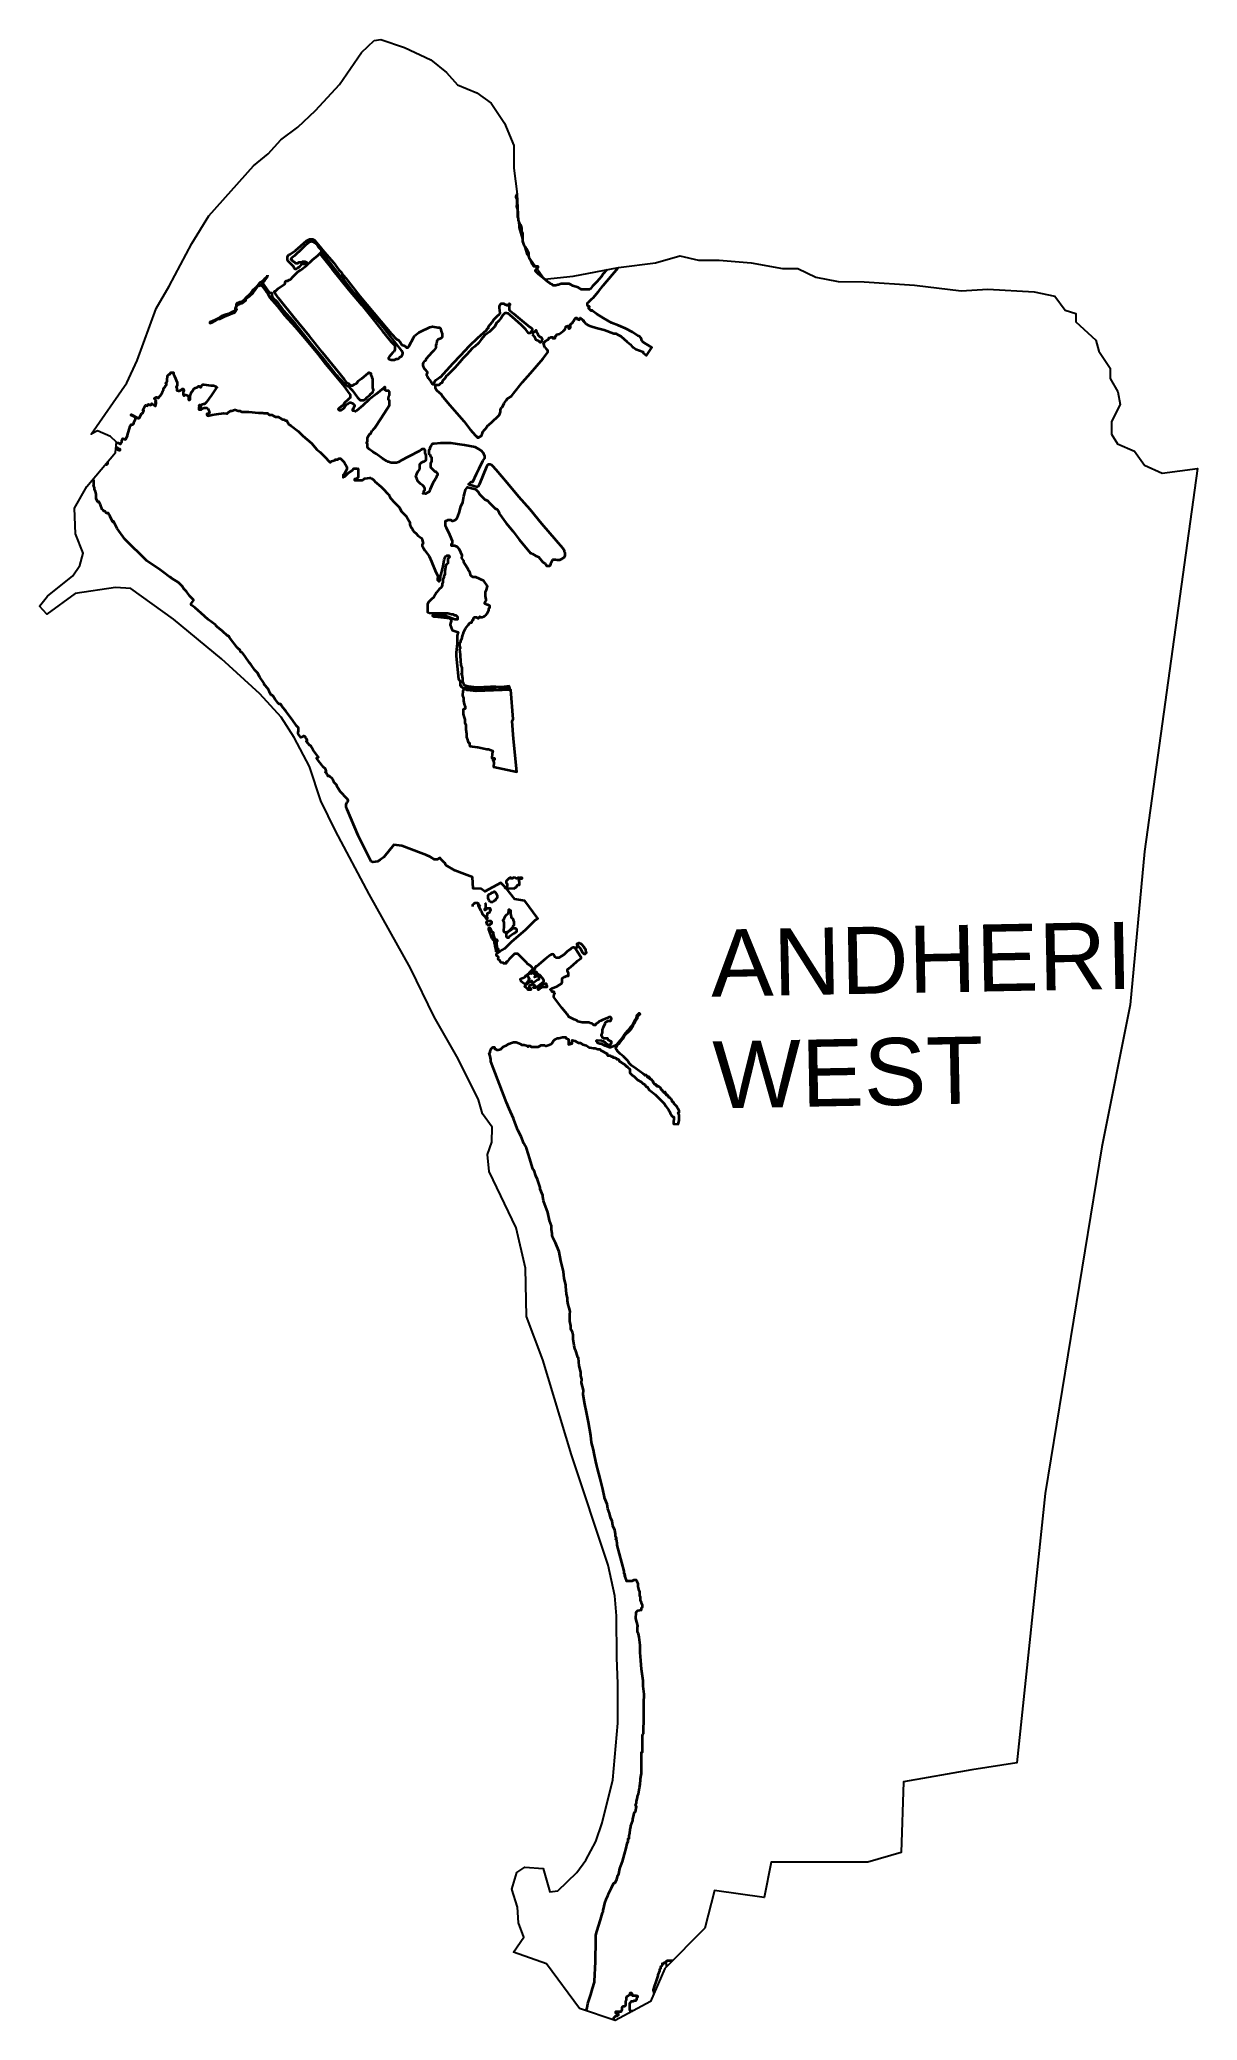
# Model space of a CAD drawing. Header units: metres. Extents: x 268683 to 273863, y 2111090 to 2119954.
import ezdxf

# ---------------------------------------------------------------- set-up
doc = ezdxf.new("R2010")
doc.units = ezdxf.units.M
doc.layers.add('HIGH TIDE LINE', color=7, linetype='Continuous', true_color=0xff00c5)
doc.layers.add('village', color=3, linetype='Continuous')
doc.layers.add('VILLAGE NAME', color=250, linetype='Continuous')

msp = doc.modelspace()

# ---------------------------------------------------------------- texts
at = {"layer": 'VILLAGE NAME', "insert": (271682.7, 2115970.3), "char_height": 300, "attachment_point": 1, "rotation": 1.10283}
msp.add_mtext_dynamic_manual_height_columns('{\\fArial|b0|i0|c0|p34;ANDHERI WEST}', width=2578.433, gutter_width=1928.7, heights=[0], dxfattribs=at)

# ---------------------------------------------------------------- linework, layer by layer
at = {"color": 3}
msp.add_lwpolyline([(270180.1, 2119950.1), (270209.9, 2119953.7)], dxfattribs=at)
at = {"layer": 'HIGH TIDE LINE', "lineweight": 35}
for points in [[(271221.6, 2118923.8), (271204.8, 2118905.8), (271196.6, 2118894), (271176.4, 2118870.4), (271156.2, 2118850.8), (271148, 2118838.9), (271144, 2118835), (271140, 2118835.1), (271136, 2118835.1), (271124.1, 2118835.3), (271120.1, 2118835.4), (271112.1, 2118835.5), (271108.2, 2118835.5), (271092.4, 2118843.7), (271068.6, 2118852), (271060.7, 2118856.1), (271052.8, 2118860.2), (271048.8, 2118860.3), (271040.8, 2118860.4), (271028.9, 2118860.6), (271024.9, 2118860.6), (271016.9, 2118860.8), (271004.9, 2118857), (271001, 2118857), (270992.9, 2118853.1), (270989, 2118853.2), (270981, 2118853.3), (270977.1, 2118857.4), (270969.2, 2118861.5), (270965.2, 2118865.5), (270957.3, 2118869.6), (270937.7, 2118885.8), (270914.1, 2118906.1), (270902.3, 2118918.2), (270902.4, 2118922.2), (270906.4, 2118926.1), (270910.4, 2118930), (270914.5, 2118933.9), (270914.5, 2118937.9), (270910.6, 2118938), (270906.6, 2118938), (270898.6, 2118938.2), (270894.6, 2118938.2), (270890.8, 2118946.2), (270886.8, 2118950.3), (270883, 2118962.3), (270875.3, 2118974.3), (270871.4, 2118986.3), (270871.5, 2118990.3), (270871.6, 2118998.3), (270867.8, 2119006.3), (270863.9, 2119014.3), (270860, 2119018.4), (270856.1, 2119026.4), (270852.2, 2119030.4), (270844.5, 2119050.5), (270844.6, 2119054.4), (270844.7, 2119066.4), (270844.9, 2119078.3), (270845, 2119086.3), (270841.2, 2119094.3), (270841.3, 2119102.3), (270841.4, 2119110.2), (270837.6, 2119122.2), (270833.7, 2119126.3), (270829.8, 2119134.3), (270826, 2119146.3), (270826.1, 2119154.3), (270822.2, 2119158.3), (270822.4, 2119170.3), (270822.5, 2119182.2), (270822.7, 2119194.2), (270818.9, 2119206.2), (270819.1, 2119218.1), (270819.4, 2119238), (270815.5, 2119246), (270815.6, 2119254), (270819.7, 2119261.9)], [(269027.1, 2118148.4), (269027.5, 2118149.1), (269031.5, 2118149), (269035.5, 2118149), (269043.4, 2118144.9), (269047.4, 2118144.8), (269047.4, 2118148.8), (269051.5, 2118152.7), (269051.6, 2118160.7), (269055.7, 2118168.6), (269067.6, 2118164.4), (269075.8, 2118180.2), (269075.8, 2118184.2), (269088.3, 2118223.9), (269092.4, 2118231.8), (269100.4, 2118231.7), (269104.4, 2118235.6), (269104.5, 2118239.6), (269112.7, 2118255.4), (269112.7, 2118259.4), (269112.8, 2118263.3), (269104.9, 2118267.4), (269093, 2118271.6), (269093.1, 2118275.6), (269124.7, 2118259.2), (269128.7, 2118259.1), (269141, 2118282.8), (269144.9, 2118282.8), (269149.1, 2118294.7), (269145.1, 2118294.7), (269157.4, 2118318.4), (269165.3, 2118314.3), (269169.4, 2118322.2), (269181.3, 2118318.1), (269185.4, 2118326), (269201.1, 2118313.8), (269205.3, 2118325.7), (269201.3, 2118325.8), (269201.4, 2118329.7), (269205.4, 2118329.7), (269201.5, 2118337.7), (269205.5, 2118337.6), (269197.6, 2118345.7), (269197.7, 2118349.7), (269205.7, 2118353.6), (269213.6, 2118349.5), (269229.8, 2118369.2), (269234, 2118381), (269238, 2118385), (269238.1, 2118388.9), (269238.1, 2118392.9), (269242.2, 2118396.8), (269246.3, 2118404.8), (269250.3, 2118408.7), (269250.4, 2118412.7), (269246.4, 2118416.7), (269250.4, 2118416.6), (269250.5, 2118420.6), (269254.5, 2118424.5), (269254.6, 2118428.5), (269254.7, 2118436.5), (269254.8, 2118440.5), (269254.8, 2118444.5), (269254.9, 2118448.4), (269258.9, 2118452.4), (269263, 2118456.3), (269266.9, 2118456.2), (269267, 2118460.2), (269271, 2118464.1), (269275, 2118464.1), (269279, 2118464), (269283, 2118464), (269282.9, 2118456), (269286.7, 2118448), (269298.3, 2118419.9), (269298, 2118404), (269294, 2118400.1), (269297.9, 2118392.1), (269297.7, 2118384.1), (269301.7, 2118384), (269305.6, 2118380), (269309.7, 2118383.9), (269313.7, 2118383.9), (269317.7, 2118387.8), (269321.7, 2118387.7), (269321.7, 2118391.7), (269325.7, 2118391.6), (269329.6, 2118383.6), (269325.5, 2118375.7), (269325.4, 2118367.8), (269325.3, 2118363.8), (269329.2, 2118359.7), (269333.3, 2118363.7), (269337.3, 2118363.6), (269349.1, 2118359.4), (269348.9, 2118343.5), (269352.8, 2118339.5), (269356.9, 2118343.4), (269356.9, 2118347.4), (269357.1, 2118359.3), (269361.3, 2118371.2), (269361.3, 2118375.2), (269365.4, 2118379.1), (269373.5, 2118390.9), (269381.5, 2118394.8), (269389.5, 2118398.7), (269393.6, 2118402.6), (269397.6, 2118402.5), (269401.5, 2118398.5), (269405.5, 2118398.4), (269405.5, 2118402.4), (269413.6, 2118410.3), (269417.6, 2118410.2), (269449.4, 2118405.8), (269461.3, 2118405.6), (269473.2, 2118401.4), (269473.1, 2118397.5), (269477.1, 2118397.4), (269473.1, 2118393.5), (269452.7, 2118361.9), (269428.4, 2118330.4), (269420.3, 2118322.6), (269416.3, 2118322.6), (269408.3, 2118318.8), (269404.2, 2118314.8), (269400.3, 2118318.9), (269396.3, 2118314.9), (269400.2, 2118310.9), (269404.2, 2118310.8), (269404.1, 2118306.9), (269400.1, 2118306.9), (269396.2, 2118307), (269396.1, 2118303), (269396, 2118299), (269408, 2118298.8), (269408, 2118302.8), (269412, 2118302.8), (269420, 2118306.6), (269428, 2118306.5), (269432, 2118306.5), (269435.9, 2118302.4), (269439.8, 2118294.4), (269443.6, 2118282.4), (269439.5, 2118278.5), (269435.6, 2118278.5), (269431.6, 2118278.6), (269431.5, 2118274.6), (269435.4, 2118270.6), (269455.4, 2118274.3), (269475.4, 2118277.9), (269507.3, 2118281.5), (269519.2, 2118281.3), (269523.2, 2118281.2), (269527.2, 2118285.2), (269539.3, 2118292.9), (269543.3, 2118292.9), (269555.3, 2118296.7), (269559.3, 2118296.6), (269571.2, 2118292.5), (269575.1, 2118292.4), (269579.1, 2118292.4), (269587, 2118288.3), (269606.9, 2118288), (269618.9, 2118287.8), (269662.6, 2118283.2), (269682.5, 2118282.9), (269686.5, 2118282.8), (269690.5, 2118282.8), (269694.5, 2118282.7), (269698.4, 2118282.6), (269702.4, 2118282.6), (269706.3, 2118278.6), (269710.3, 2118274.5), (269714.2, 2118274.5), (269718.2, 2118274.4), (269722.2, 2118274.3), (269730.1, 2118270.2), (269738, 2118266.1), (269742, 2118266.1), (269750, 2118266), (269757.9, 2118261.9), (269769.7, 2118253.7), (269777.6, 2118253.6), (269781.6, 2118249.6), (269785.5, 2118249.5), (269789.5, 2118249.5), (269789.5, 2118245.5), (269793.4, 2118241.4), (269793.3, 2118237.5), (269797.3, 2118233.4), (269809.1, 2118225.3), (269840.6, 2118200.9), (269860.2, 2118180.7), (269899.5, 2118148.3), (269923, 2118120.1), (269938.8, 2118107.9), (269962.3, 2118083.6), (269978, 2118067.5), (269981.9, 2118063.4), (269985.9, 2118063.4), (269989.9, 2118067.3), (270005.9, 2118071.1), (270006, 2118075), (270013.9, 2118074.9), (270017.9, 2118074.9), (270022, 2118078.8), (270026, 2118078.7), (270029.9, 2118078.7), (270033.9, 2118074.6), (270045.6, 2118062.5), (270057.3, 2118042.4), (270057.2, 2118034.5), (270057.1, 2118030.5), (270053, 2118022.6), (270044.8, 2118006.8), (270040.8, 2118006.8), (270040.7, 2117998.9), (270040.7, 2117994.9), (270044.7, 2117998.8), (270048.7, 2117998.7), (270056.8, 2118006.6), (270064.8, 2118014.4), (270080.9, 2118026.2), (270089, 2118034), (270097, 2118033.9), (270104.9, 2118033.8), (270108.9, 2118033.7), (270108.9, 2118029.7), (270108.8, 2118025.7), (270108.7, 2118021.8), (270108.7, 2118017.8), (270108.6, 2118013.8), (270108.5, 2118005.8), (270108.4, 2117997.9), (270108.3, 2117993.9), (270100.3, 2117990), (270096.3, 2117986.1), (270092.3, 2117986.2), (270092.2, 2117982.2), (270096.2, 2117982.1), (270100.2, 2117982.1), (270108.2, 2117981.9), (270116.1, 2117981.8), (270124.1, 2117981.7), (270128.1, 2117981.7), (270132.1, 2117985.6), (270136.1, 2117989.5), (270140.1, 2117989.4), (270160.1, 2117993.1), (270164.1, 2117993.1), (270168, 2117989), (270175.9, 2117984.9), (270179.8, 2117980.9), (270183.7, 2117976.9), (270211.3, 2117952.6), (270219.1, 2117944.5), (270242.6, 2117920.2), (270246.6, 2117916.2), (270246.5, 2117912.2), (270250.4, 2117908.2), (270254.3, 2117900.2), (270270, 2117884), (270293.5, 2117859.8), (270301.3, 2117843.7), (270324.8, 2117819.5), (270336.4, 2117799.4), (270340.3, 2117791.4), (270340.2, 2117783.4), (270344, 2117771.4), (270347.9, 2117767.4), (270351.8, 2117763.3), (270351.8, 2117759.3), (270359.6, 2117751.3), (270367.5, 2117743.2), (270375.3, 2117735.1), (270391.1, 2117722.9), (270395, 2117718.9), (270394.9, 2117714.9), (270398.7, 2117698.9), (270394.6, 2117695), (270394.5, 2117687), (270398.5, 2117683), (270406.2, 2117667), (270425.7, 2117642.8), (270437.3, 2117618.7), (270456.5, 2117570.6), (270464.3, 2117554.6), (270464, 2117538.7), (270464, 2117534.7), (270468, 2117534.6), (270467.9, 2117530.6), (270471.9, 2117530.6), (270475.9, 2117534.5), (270476, 2117538.5), (270476, 2117542.5), (270476.1, 2117546.5), (270476.2, 2117554.4), (270480.3, 2117562.3), (270488.8, 2117598), (270493.2, 2117625.9), (270497.3, 2117637.7), (270501.4, 2117641.7), (270505.4, 2117645.6), (270509.4, 2117645.5), (270513.4, 2117645.5), (270517.3, 2117641.4), (270517.2, 2117637.4), (270513.2, 2117633.5), (270509.2, 2117629.6), (270509.1, 2117625.6), (270509, 2117621.6), (270509, 2117617.7), (270508.9, 2117609.7), (270504.8, 2117605.8), (270500.8, 2117601.8), (270496.4, 2117574), (270496.2, 2117558.1), (270492.1, 2117554.2), (270492, 2117546.2), (270487.9, 2117538.3), (270487.9, 2117534.3), (270487.8, 2117530.4), (270487.7, 2117526.4), (270483.6, 2117518.5), (270483.6, 2117514.5), (270483.5, 2117506.5), (270479.4, 2117502.6), (270471.4, 2117494.7), (270459.2, 2117479), (270446.9, 2117459.3), (270434.8, 2117447.5), (270422.7, 2117435.7), (270418.6, 2117427.8), (270418.6, 2117423.8), (270418.4, 2117415.9), (270418.4, 2117411.9), (270418.3, 2117403.9), (270418.1, 2117396), (270418.1, 2117392), (270422.1, 2117391.9), (270426, 2117387.9), (270449.9, 2117387.5), (270485.7, 2117387), (270509.6, 2117386.7), (270525.5, 2117382.4), (270533.4, 2117382.3), (270537.3, 2117378.3), (270545.3, 2117378.2), (270549.2, 2117374.1), (270553.2, 2117370.1), (270553.1, 2117366.1), (270553, 2117362.1), (270553, 2117358.1), (270549, 2117358.2), (270541, 2117358.3), (270529.2, 2117362.5), (270509.4, 2117370.7), (270497.5, 2117374.9), (270445.8, 2117379.6), (270441.8, 2117379.7), (270441.7, 2117375.7), (270445.7, 2117371.7), (270465.6, 2117371.4), (270505.3, 2117366.8), (270517.3, 2117366.6), (270517.2, 2117362.7), (270521.2, 2117362.6), (270525.1, 2117354.6), (270525, 2117350.6), (270520.9, 2117342.7), (270520.8, 2117334.7), (270528.4, 2117310.7), (270556.1, 2117302.3), (270551.9, 2117286.5), (270551.4, 2117250.6), (270546.8, 2117210.9), (270546.7, 2117198.9), (270546.6, 2117195), (270557, 2117091.3), (270564.9, 2117083.2), (270564.8, 2117079.2), (270564.8, 2117075.2), (270564.7, 2117071.2), (270564.6, 2117063.3), (270568.6, 2117063.2), (270568.5, 2117059.2), (270580.3, 2117051.1), (270580.3, 2117047.1), (270580.2, 2117043.1), (270576.2, 2117039.2), (270575.9, 2117019.3), (270579.7, 2117007.3), (270579.5, 2116995.3), (270583.3, 2116979.4), (270587.1, 2116967.4), (270587, 2116959.4), (270583, 2116959.5), (270578.9, 2116955.5), (270578.8, 2116947.6), (270578.7, 2116935.6), (270582.4, 2116919.6), (270586.3, 2116911.6), (270586.2, 2116907.6), (270586.2, 2116903.6), (270586, 2116895.7), (270589.9, 2116887.7), (270589.7, 2116875.7), (270589.6, 2116867.8), (270593.3, 2116847.8), (270593.1, 2116831.9), (270596.9, 2116819.9), (270600.7, 2116807.9), (270604.7, 2116807.8), (270608.4, 2116791.8), (270640.2, 2116787.4), (270644.2, 2116787.3), (270683.9, 2116778.8), (270691.8, 2116778.6), (270703.7, 2116774.5), (270711.6, 2116770.4), (270707.5, 2116758.5), (270707.2, 2116738.6), (270719.1, 2116738.4), (270719, 2116730.5), (270711, 2116730.6), (270714.9, 2116718.6), (270714.6, 2116698.7), (270817.8, 2116677.2), (270804, 2116824.8), (270797.2, 2116904.5), (270801.3, 2116912.5), (270791.3, 2117044), (270635.9, 2117038.3), (270596.2, 2117042.9), (270588.2, 2117047), (270588.3, 2117051), (270588.4, 2117055), (270616.2, 2117050.6), (270644, 2117046.2), (270651.9, 2117046.1), (270667.9, 2117045.8), (270687.8, 2117049.5), (270703.8, 2117049.3), (270707.7, 2117049.2), (270715.7, 2117049.1), (270735.5, 2117044.8), (270739.6, 2117048.8), (270751.5, 2117048.6), (270763.5, 2117048.4), (270787.4, 2117052), (270783.6, 2117060.1), (270751.6, 2117056.5), (270723.8, 2117057), (270699.9, 2117057.3), (270640.1, 2117054.2), (270600.4, 2117058.8), (270584.5, 2117063), (270580.6, 2117071), (270576.8, 2117079), (270577, 2117094.9), (270573.3, 2117110.9), (270573.3, 2117114.9), (270569.3, 2117115), (270573.4, 2117118.9), (270573.7, 2117142.8), (270569.9, 2117154.8), (270566.5, 2117194.7), (270566.6, 2117202.6), (270563, 2117226.6), (270567, 2117230.5), (270563.2, 2117242.5), (270563.4, 2117254.4), (270567.4, 2117258.4), (270567.5, 2117262.4), (270567.6, 2117266.3), (270571.6, 2117270.3), (270575.8, 2117286.1), (270580, 2117298), (270580, 2117302), (270584.1, 2117309.9), (270588.2, 2117317.8), (270600.4, 2117333.6), (270604.5, 2117341.5), (270612.5, 2117345.3), (270616.5, 2117345.3), (270616.6, 2117349.3), (270620.6, 2117353.2), (270620.7, 2117357.2), (270624.6, 2117357.1), (270624.7, 2117361.1), (270624.8, 2117365.1), (270628.8, 2117369), (270636.8, 2117368.9), (270644.7, 2117364.8), (270648.6, 2117364.7), (270648.7, 2117368.7), (270652.7, 2117372.6), (270652.7, 2117368.6), (270660.6, 2117368.5), (270664.6, 2117368.5), (270668.7, 2117372.4), (270672.6, 2117372.3), (270676.7, 2117376.3), (270680.7, 2117380.2), (270684.8, 2117384.1), (270688.9, 2117392), (270693, 2117399.9), (270693.1, 2117407.9), (270697.1, 2117411.8), (270697.2, 2117415.8), (270697.2, 2117419.8), (270689.3, 2117423.9), (270685.3, 2117423.9), (270677.4, 2117428), (270673.5, 2117432.1), (270677.6, 2117440), (270681.7, 2117443.9), (270681.7, 2117447.9), (270678, 2117463.8), (270678, 2117467.8), (270678.1, 2117471.8), (270678.1, 2117475.8), (270678.3, 2117483.8), (270682.4, 2117491.7), (270686.6, 2117507.5), (270671, 2117531.7), (270635.4, 2117548.1), (270623.5, 2117548.3), (270615.5, 2117552.4), (270611.6, 2117556.4), (270611.7, 2117560.4), (270607.9, 2117572.4), (270604, 2117576.4), (270600.1, 2117584.5), (270584.5, 2117608.6), (270580.6, 2117616.6), (270580.7, 2117620.6), (270572.9, 2117632.7), (270573.1, 2117644.6), (270561.6, 2117672.6), (270553.7, 2117680.7), (270549.8, 2117684.8), (270545.8, 2117684.8), (270541.9, 2117688.9), (270533.9, 2117689), (270526, 2117689.1), (270526.1, 2117697.1), (270530.1, 2117701), (270530.2, 2117705), (270530.2, 2117708.9), (270518.7, 2117737), (270503.2, 2117769.1), (270499.4, 2117777.1), (270499.4, 2117781.1), (270499.5, 2117789), (270499.6, 2117793), (270499.7, 2117801), (270503.7, 2117800.9), (270511.7, 2117804.8), (270515.7, 2117804.7), (270523.7, 2117804.6), (270527.6, 2117800.6), (270531.6, 2117800.5), (270543.9, 2117804.7), (270547.6, 2117808.3), (270551.7, 2117812.2), (270555.8, 2117824.1), (270560, 2117836), (270568.3, 2117863.7), (270576.6, 2117883.5), (270581, 2117911.3), (270585.2, 2117927.2), (270589.3, 2117939.1), (270597.5, 2117950.9), (270633.2, 2117942.4), (270645, 2117930.3), (270652.8, 2117918.2), (270664.5, 2117906.1), (270676.3, 2117894), (270680.3, 2117893.9), (270688.2, 2117889.8), (270692.1, 2117885.8), (270723.5, 2117853.5), (270727.5, 2117853.4), (270731.4, 2117849.4), (270735.3, 2117845.3), (270739.2, 2117837.3), (270739.1, 2117833.3), (270770.3, 2117789.1), (270801.6, 2117752.8), (270829, 2117716.5), (270879.9, 2117656), (270883.9, 2117656), (270887.8, 2117651.9), (270895.7, 2117647.8), (270903.6, 2117643.7), (270915.5, 2117639.6), (270935, 2117615.4), (270946.9, 2117607.3), (270950.7, 2117599.3), (270954.7, 2117599.2), (270962.7, 2117599.1), (270966.6, 2117599), (270970.7, 2117606.9), (270970.8, 2117610.9), (270974.9, 2117618.8), (270979, 2117626.7), (270987, 2117626.6), (270990.9, 2117626.5), (270998.9, 2117626.4), (271002.9, 2117626.4), (271010.8, 2117626.3), (271018.9, 2117630.1), (271030.9, 2117637.9), (271035, 2117645.8), (271035.1, 2117649.8), (271035.2, 2117657.8), (271031.3, 2117661.8), (271031.3, 2117665.8), (271023.5, 2117677.8), (270996.1, 2117710.1), (270929.6, 2117786.7), (270878.7, 2117851.2), (270827.8, 2117907.7), (270776.9, 2117968.2), (270726, 2118028.7), (270710.3, 2118044.8), (270706.4, 2118048.9), (270698.5, 2118053), (270694.5, 2118053), (270690.6, 2118053.1), (270686.5, 2118049.2), (270682.4, 2118041.3), (270649.4, 2117962.1), (270645.3, 2117954.2), (270641.3, 2117950.3), (270601.6, 2117962.8), (270605.7, 2117966.7), (270609.7, 2117970.6), (270613.8, 2117974.6), (270621.7, 2117974.4), (270638.2, 2118010), (270650.5, 2118033.8), (270666.9, 2118069.4), (270675, 2118081.2), (270675.1, 2118085.2), (270675.2, 2118089.2), (270671.3, 2118097.2), (270671.4, 2118101.2), (270667.4, 2118105.2), (270659.6, 2118113.3), (270647.8, 2118121.4), (270632, 2118129.6), (270584.3, 2118138.3), (270552.5, 2118142.7), (270524.7, 2118147.1), (270496.8, 2118147.5), (270476.9, 2118147.8), (270449, 2118144.2), (270441, 2118144.4), (270437, 2118140.4), (270433, 2118136.5), (270432.9, 2118132.5), (270428.9, 2118128.6), (270428.8, 2118124.6), (270428.7, 2118120.6), (270424.7, 2118116.7), (270424.6, 2118112.7), (270424.6, 2118108.7), (270424.5, 2118100.8), (270428.4, 2118096.7), (270432.3, 2118088.7), (270436.2, 2118084.7), (270436.1, 2118080.7), (270436, 2118072.7), (270435.9, 2118064.8), (270431.8, 2118056.9), (270431.7, 2118052.9), (270431.6, 2118044.9), (270431.6, 2118040.9), (270435.5, 2118036.9), (270451.2, 2118020.7), (270455.2, 2118020.7), (270459.1, 2118016.6), (270463, 2118012.6), (270462.9, 2118008.6), (270462.9, 2118004.6), (270458.8, 2118000.7), (270458.8, 2117996.7), (270454.7, 2117988.8), (270442.5, 2117969.1), (270430.1, 2117941.4), (270425.9, 2117929.5), (270417.9, 2117925.6), (270409.9, 2117921.8), (270401.9, 2117921.9), (270398, 2117922), (270402, 2117925.9), (270402.1, 2117933.8), (270406.2, 2117937.8), (270406.3, 2117945.7), (270402.4, 2117953.8), (270398.5, 2117957.8), (270386.7, 2117965.9), (270382.7, 2117970), (270374.9, 2117978), (270371.1, 2117990.1), (270367.2, 2117998.1), (270367.3, 2118002.1), (270371.4, 2118010), (270371.4, 2118013.9), (270375.5, 2118017.9), (270375.5, 2118021.8), (270379.6, 2118025.8), (270383.6, 2118029.7), (270383.7, 2118033.7), (270383.7, 2118037.7), (270383.8, 2118045.6), (270384, 2118053.6), (270388, 2118057.5), (270392, 2118061.4), (270400.1, 2118065.3), (270404, 2118065.2), (270408.1, 2118069.2), (270412.1, 2118073.1), (270412.2, 2118081.1), (270412.3, 2118085), (270412.4, 2118093), (270408.6, 2118105), (270408.7, 2118113), (270408.8, 2118116.9), (270404.9, 2118121), (270400.9, 2118121), (270396.9, 2118121.1), (270392.9, 2118121.2), (270388.9, 2118117.2), (270384.8, 2118113.3), (270332.7, 2118086.2), (270300.6, 2118070.7), (270288.5, 2118062.9), (270280.5, 2118059.1), (270276.5, 2118059.1), (270268.6, 2118059.3), (270260.6, 2118059.4), (270256.6, 2118059.4), (270244.7, 2118063.6), (270240.8, 2118063.6), (270236.8, 2118067.7), (270217.1, 2118079.9), (270189.5, 2118100.2), (270173.7, 2118108.4), (270158, 2118120.6), (270154, 2118124.7), (270150.1, 2118128.7), (270150.2, 2118136.7), (270150.4, 2118144.6), (270146.4, 2118148.7), (270150.5, 2118156.6), (270150.6, 2118164.5), (270150.8, 2118172.5), (270154.9, 2118180.4), (270159, 2118188.3), (270162.9, 2118188.2), (270167, 2118196.1), (270171.1, 2118204.1), (270175.2, 2118208), (270179.2, 2118211.9), (270183.3, 2118215.8), (270211.8, 2118259.2), (270248.5, 2118318.4), (270248.6, 2118326.4), (270248.6, 2118330.4), (270248.8, 2118338.3), (270244.8, 2118342.4), (270244.9, 2118346.3), (270244.9, 2118350.3), (270245, 2118354.3), (270245.1, 2118358.3), (270249.1, 2118362.2), (270249.2, 2118370.2), (270249.3, 2118374.2), (270249.3, 2118378.1), (270245.4, 2118382.2), (270241.4, 2118382.2), (270237.5, 2118382.3), (270233.5, 2118382.4), (270229.5, 2118386.4), (270225.6, 2118386.5), (270229.6, 2118390.4), (270229.7, 2118394.4), (270229.7, 2118398.3), (270225.7, 2118398.4), (270221.7, 2118394.5), (270189.4, 2118367.1), (270157.2, 2118343.6), (270129, 2118316.2), (270100.8, 2118292.7), (270096.7, 2118288.8), (270088.8, 2118292.9), (270084.8, 2118292.9), (270084.9, 2118300.9), (270089, 2118304.8), (270089, 2118308.8), (270093.1, 2118312.7), (270093.1, 2118316.7), (270089.2, 2118320.7), (270085.3, 2118324.8), (270081.3, 2118324.8), (270077.4, 2118328.9), (270069.4, 2118329), (270065.4, 2118325.1), (270057.4, 2118321.2), (270053.3, 2118317.3), (270045.2, 2118305.5), (270041.2, 2118301.5), (270029.1, 2118293.7), (270025.1, 2118293.8), (270021.2, 2118297.8), (270021.2, 2118301.8), (270025.3, 2118305.7), (270033.4, 2118313.6), (270041.4, 2118317.5), (270049.5, 2118329.3), (270065.7, 2118345), (270069.7, 2118348.9), (270073.8, 2118352.8), (270073.8, 2118356.8), (270073.9, 2118364.8), (270062.2, 2118380.9), (270046.6, 2118401), (270003.6, 2118453.4), (269964.4, 2118501.8), (269929.3, 2118546.1), (269878.4, 2118606.6), (269827.5, 2118667.1), (269780.5, 2118719.5), (269749.2, 2118759.8), (269714, 2118800.2), (269706.2, 2118816.2), (269698.4, 2118824.3), (269694.5, 2118832.3), (269678.9, 2118852.4), (269674.9, 2118852.5), (269683, 2118860.3), (269702.5, 2118832.2), (269710.3, 2118824.1), (269718.2, 2118820), (269722.2, 2118819.9), (269722.2, 2118816), (269722.1, 2118812), (269722, 2118808), (269725.9, 2118800), (269745.5, 2118779.8), (269772.9, 2118743.5), (269816, 2118695.1), (269866.8, 2118630.7), (269902, 2118586.3), (269952.8, 2118525.8), (269976.3, 2118497.6), (270007.6, 2118457.3), (270046.8, 2118413), (270058.6, 2118404.8), (270066.5, 2118400.7), (270070.4, 2118396.7), (270074.3, 2118392.6), (270082.2, 2118384.6), (270105.6, 2118352.4), (270113.5, 2118344.3), (270117.4, 2118340.2), (270125.3, 2118340.1), (270129.3, 2118340.1), (270133.3, 2118340), (270145.4, 2118347.8), (270145.4, 2118351.8), (270161.5, 2118363.5), (270161.6, 2118367.5), (270169.6, 2118371.3), (270173.6, 2118375.3), (270173.7, 2118379.2), (270177.7, 2118383.2), (270177.8, 2118387.2), (270173.9, 2118395.2), (270174, 2118399.2), (270174.1, 2118407.1), (270174.2, 2118411.1), (270174.3, 2118419.1), (270174.3, 2118423), (270174.5, 2118435), (270170.6, 2118439), (270170.6, 2118443), (270166.8, 2118451), (270166.9, 2118459), (270162.9, 2118459.1), (270159, 2118463.1), (270155, 2118463.2), (270151, 2118459.2), (270122.8, 2118435.7), (270106.7, 2118424), (270102.6, 2118416.1), (270094.5, 2118412.3), (270090.5, 2118408.3), (270086.5, 2118408.4), (270082.5, 2118404.5), (270078.5, 2118404.5), (270070.6, 2118408.6), (270066.7, 2118412.7), (270058.8, 2118416.8), (270047.1, 2118432.9), (270007.9, 2118481.2), (269949.3, 2118553.8), (269890.6, 2118626.3), (269820.2, 2118711), (269753.7, 2118795.6), (269738.1, 2118815.7), (269734.2, 2118823.8), (269734.3, 2118827.7), (269742.3, 2118831.6), (269750.4, 2118839.5), (269778.5, 2118859), (269782.6, 2118862.9), (269782.6, 2118866.9), (269782.7, 2118870.8), (269786.7, 2118874.8), (269790.7, 2118874.7), (269794.7, 2118874.6), (269798.7, 2118878.6), (269802.7, 2118878.5), (269806.7, 2118882.4), (269814.8, 2118890.3), (269826.9, 2118902.1), (269839.1, 2118913.8), (269851.1, 2118921.6), (269875.3, 2118941.2), (269903.6, 2118968.6), (269927.8, 2118988.2), (269943.9, 2119003.9), (269944, 2119007.9), (269944, 2119011.9), (269932.3, 2119024), (269924.5, 2119036), (269912.6, 2119044.2), (269908.7, 2119048.2), (269904.7, 2119048.3), (269900.8, 2119052.3), (269896.8, 2119048.4), (269892.8, 2119048.4), (269884.8, 2119044.6), (269868.6, 2119028.9), (269844.4, 2119005.3), (269836.3, 2118997.5), (269824.2, 2118985.7), (269812.1, 2118977.9), (269808.1, 2118974), (269808, 2118970), (269812, 2118970), (269812, 2118966), (269815.9, 2118962), (269823.8, 2118957.9), (269827.7, 2118953.8), (269831.7, 2118953.8), (269835.7, 2118953.7), (269839.6, 2118953.6), (269843.7, 2118957.6), (269851.6, 2118957.4), (269855.6, 2118957.4), (269859.7, 2118961.3), (269863.6, 2118961.3), (269871.6, 2118961.1), (269875.5, 2118957.1), (269879.5, 2118957), (269875.5, 2118957.1), (269875.5, 2118953.1), (269871.4, 2118949.2), (269863.5, 2118949.3), (269855.5, 2118949.4), (269843.3, 2118933.7), (269839.4, 2118933.7), (269835.3, 2118929.8), (269831.3, 2118925.9), (269827.3, 2118925.9), (269823.4, 2118930), (269819.5, 2118938), (269807.7, 2118950.1), (269799.9, 2118958.2), (269796, 2118962.2), (269792, 2118966.3), (269792.2, 2118974.2), (269792.3, 2118982.2), (269796.4, 2118990.1), (269804.4, 2118994), (269828.5, 2119009.6), (269876.9, 2119052.7), (269893, 2119060.4), (269897, 2119060.3), (269904.9, 2119060.2), (269912.8, 2119056.1), (269936.3, 2119027.9), (269955.9, 2119003.7), (269998.9, 2118955.3), (270022.4, 2118923.1), (270034.1, 2118911), (270038, 2118902.9), (270033.9, 2118895), (270029.9, 2118895.1), (270026, 2118899.1), (269963.5, 2118979.7), (269951.7, 2118991.8), (269947.8, 2118995.9), (269947.7, 2118991.9), (269943.7, 2118988), (269990.6, 2118927.5), (270064.9, 2118834.9), (270123.6, 2118766.3), (270158.8, 2118722), (270217.5, 2118649.4), (270256.6, 2118601.1), (270268.3, 2118588.9), (270272.3, 2118584.9), (270272.2, 2118580.9), (270272.1, 2118573), (270272, 2118565), (270267.9, 2118557.1), (270263.8, 2118553.2), (270255.8, 2118545.3), (270247.6, 2118533.5), (270243.6, 2118529.6), (270243.5, 2118525.6), (270251.4, 2118521.5), (270255.4, 2118521.4), (270259.4, 2118521.4), (270263.4, 2118521.3), (270271.3, 2118521.2), (270279.4, 2118525.1), (270287.3, 2118524.9), (270291.4, 2118528.9), (270295.4, 2118532.8), (270303.4, 2118536.7), (270307.5, 2118544.6), (270307.6, 2118548.5), (270307.6, 2118552.5), (270303.8, 2118560.5), (270260.8, 2118616.9), (270221.7, 2118665.3), (270088.6, 2118822.6), (270037.8, 2118887), (270033.8, 2118891.1), (270033.9, 2118895), (270037.9, 2118899), (270041.9, 2118898.9), (270053.7, 2118886.8), (270116.2, 2118806.2), (270210.1, 2118693.3), (270257.1, 2118636.9), (270280.6, 2118612.7), (270288.5, 2118608.6), (270296.4, 2118600.5), (270304.2, 2118588.4), (270312.1, 2118584.3), (270320, 2118580.2), (270323.9, 2118576.2), (270327.9, 2118576.1), (270331.9, 2118576.1), (270335.9, 2118580), (270336, 2118584), (270356.4, 2118619.5), (270360.5, 2118627.4), (270380.6, 2118643.1), (270388.7, 2118646.9), (270428.8, 2118666.2), (270440.8, 2118670.1), (270464.6, 2118665.7), (270472.5, 2118665.6), (270476.5, 2118661.6), (270480.3, 2118649.6), (270484.1, 2118637.6), (270483.9, 2118625.6), (270483.8, 2118621.6), (270479.8, 2118617.7), (270463.8, 2118610), (270459.7, 2118606.1), (270459.7, 2118602.1), (270459.6, 2118594.1), (270455.5, 2118586.2), (270455.3, 2118578.2), (270455.3, 2118574.3), (270447.1, 2118562.4), (270439.1, 2118554.6), (270410.7, 2118523.1), (270410.7, 2118519.2), (270406.6, 2118515.2), (270402.6, 2118511.3), (270398.6, 2118507.4), (270398.5, 2118503.4), (270398.4, 2118499.4), (270398.4, 2118495.4), (270402.2, 2118483.4), (270406.1, 2118479.4), (270417.9, 2118467.3), (270417.8, 2118463.3), (270413.7, 2118455.4), (270413.7, 2118451.4), (270417.6, 2118447.4), (270421.5, 2118439.3), (270433.2, 2118423.2), (270441, 2118411.2), (270444.9, 2118411.1), (270448.9, 2118411.1), (270449, 2118415), (270449, 2118419), (270453.1, 2118426.9), (270457.2, 2118430.9), (270461.2, 2118434.8), (270473.3, 2118442.6), (270477.2, 2118442.5), (270505.6, 2118474), (270533.9, 2118505.4), (270566.3, 2118540.8), (270606.7, 2118584), (270643.1, 2118619.3), (270683.4, 2118654.6), (270687.5, 2118662.5), (270691.5, 2118662.4), (270691.6, 2118670.4), (270707.8, 2118690), (270716, 2118701.9), (270732.1, 2118717.6), (270740.2, 2118725.4), (270744.2, 2118729.3), (270740.6, 2118753.3), (270740.7, 2118761.3), (270744.8, 2118769.2), (270748.9, 2118773.1), (270752.9, 2118773), (270760.8, 2118772.9), (270764.7, 2118768.9), (270768.7, 2118768.8), (270772.6, 2118764.8), (270776.6, 2118764.7), (270780.6, 2118764.6), (270784.7, 2118772.6), (270788.6, 2118768.5), (270784.6, 2118764.6), (270784.5, 2118760.6), (270784.5, 2118756.6), (270784.4, 2118752.6), (270784.4, 2118748.7), (270784.3, 2118744.7), (270788.2, 2118740.6), (270804, 2118728.5), (270831.5, 2118704.2), (270874.8, 2118667.7), (270882.7, 2118663.6), (270886.6, 2118659.6), (270886.5, 2118651.6), (270882.4, 2118647.7), (270882.4, 2118643.7), (270878.3, 2118639.8), (270874.3, 2118639.8), (270870.4, 2118639.9), (270858.7, 2118656), (270839, 2118676.2), (270811.5, 2118700.5), (270787.9, 2118720.7), (270780.1, 2118728.8), (270772.1, 2118728.9), (270768.1, 2118729), (270764.2, 2118729), (270756.1, 2118721.2), (270747.9, 2118709.4), (270735.8, 2118693.6), (270731.7, 2118689.7), (270727.7, 2118685.8), (270719.5, 2118670), (270695.3, 2118646.4), (270675.1, 2118630.8), (270658.9, 2118611.1), (270646.7, 2118595.4), (270630.6, 2118579.7), (270618.5, 2118571.9), (270594.2, 2118544.4), (270578.1, 2118528.7), (270561.8, 2118509), (270541.6, 2118485.4), (270509.3, 2118454), (270501.2, 2118446.1), (270497.1, 2118438.2), (270489, 2118430.4), (270484.9, 2118422.5), (270484.9, 2118418.5), (270476.8, 2118414.6), (270468.8, 2118406.8), (270464.8, 2118406.9), (270460.8, 2118406.9), (270456.8, 2118407), (270452.8, 2118407), (270452.8, 2118403), (270452.7, 2118399.1), (270452.7, 2118395.1), (270460.4, 2118383), (270480.1, 2118366.8), (270487.9, 2118354.7), (270519.2, 2118318.4), (270581.9, 2118245.8), (270609.2, 2118209.6), (270632.7, 2118181.4), (270636.6, 2118177.3), (270640.6, 2118177.3), (270640.6, 2118173.3), (270648.5, 2118173.2), (270652.6, 2118177.1), (270656.5, 2118177), (270660.6, 2118181), (270664.7, 2118192.9), (270664.8, 2118196.8), (270685, 2118220.4), (270685.1, 2118224.4), (270705.2, 2118240.1), (270737.6, 2118271.4), (270741.7, 2118279.3), (270745.7, 2118287.3), (270745.9, 2118295.2), (270745.9, 2118299.2), (270750, 2118307.1), (270754.1, 2118311), (270762.3, 2118326.8), (270770.4, 2118338.7), (270774.5, 2118346.6), (270794.6, 2118358.2), (270802.7, 2118370.1), (270843.3, 2118421.2), (270879.7, 2118460.5), (270936.4, 2118527.4), (270956.7, 2118555), (270956.8, 2118562.9), (270952.9, 2118567), (270949, 2118571), (270945.1, 2118575.1), (270941.2, 2118583.1), (270941.3, 2118587.1), (270937.4, 2118595.1), (270941.4, 2118599), (270941.5, 2118603), (270945.5, 2118602.9), (270949.5, 2118606.9), (270953.6, 2118610.8), (270957.5, 2118610.7), (270961.6, 2118614.6), (270961.6, 2118618.6), (270965.6, 2118618.6), (270969.7, 2118622.5), (270973.6, 2118622.4), (270977.6, 2118622.4), (270977.6, 2118618.4), (270981.5, 2118618.3), (270985.5, 2118618.3), (270989.5, 2118618.2), (270989.6, 2118622.2), (270989.6, 2118626.2), (270993.6, 2118626.1), (270993.7, 2118630.1), (270997.7, 2118634), (271009.7, 2118637.8), (271021.8, 2118645.6), (271025.8, 2118649.6), (271033.9, 2118657.4), (271033.9, 2118661.4), (271038, 2118665.3), (271038, 2118669.3), (271046.1, 2118673.2), (271050, 2118673.1), (271054, 2118673), (271054, 2118669.1), (271053.9, 2118665.1), (271049.9, 2118665.1), (271049.9, 2118661.1), (271053.8, 2118661.1), (271057.9, 2118665), (271057.9, 2118669), (271058, 2118673), (271058.1, 2118677), (271058.1, 2118680.9), (271066.1, 2118684.8), (271070.2, 2118692.7), (271074.3, 2118696.6), (271078.4, 2118704.5), (271082.4, 2118708.5), (271086.4, 2118708.4), (271086.3, 2118704.4), (271098.2, 2118700.3), (271102.3, 2118708.2), (271118.1, 2118696), (271114.1, 2118696.1), (271118, 2118692), (271121.9, 2118688), (271125.9, 2118683.9), (271129.8, 2118679.9), (271137.7, 2118675.8), (271149.6, 2118671.6), (271173.3, 2118663.3), (271209, 2118654.8), (271252.6, 2118638.3), (271260.6, 2118638.2), (271268.5, 2118634.1), (271284.3, 2118625.9), (271311.8, 2118601.6), (271327.5, 2118589.4), (271335.3, 2118577.3), (271339.3, 2118577.3), (271351.1, 2118569.1), (271382.8, 2118556.7), (271382.8, 2118552.7), (271398.5, 2118540.6), (271422.9, 2118576), (271415, 2118580.1), (271383.5, 2118600.5), (271375.6, 2118608.6), (271375.7, 2118612.6), (271371.8, 2118620.6), (271367.9, 2118624.6), (271360, 2118628.7), (271336.3, 2118645), (271304.7, 2118661.4), (271273, 2118673.8), (271241.4, 2118686.2), (271205.8, 2118706.7), (271174.3, 2118727), (271158.5, 2118739.2), (271154.6, 2118743.3), (271150.6, 2118739.3), (271138.8, 2118751.4), (271142.9, 2118759.4), (271138.9, 2118759.4), (271135, 2118763.5), (271135, 2118767.4), (271135.2, 2118775.4), (271139.2, 2118779.3), (271143.2, 2118783.2), (271147.3, 2118787.2), (271151.3, 2118791.1), (271155.3, 2118795), (271159.4, 2118798.9), (271183.7, 2118826.5), (271204, 2118854), (271271.3, 2118933.1)], [(269024.6, 2118122.1), (269027.1, 2118121.2), (269039, 2118117.1), (269043, 2118117), (269043, 2118121), (269039, 2118121), (269027.2, 2118129.2), (269025.3, 2118129.2)], [(268986.4, 2118062.9), (268986.4, 2118062.9), (268986.4, 2118058.1), (268986.3, 2118054.1), (268982.3, 2118050.2), (268978.8, 2118053.8), (268978.8, 2118053.8)], [(271128.6, 2111133), (271132.4, 2111145.7), (271136.6, 2111165.6), (271149, 2111205.3), (271157.2, 2111233.1), (271165.5, 2111260.9), (271165.6, 2111264.8), (271170.6, 2111352.4), (271171.7, 2111452), (271171.9, 2111471.9), (271176.1, 2111487.8), (271192.6, 2111539.4), (271200.9, 2111571.2), (271204.9, 2111575.1), (271205, 2111583.1), (271209.2, 2111599), (271209.2, 2111603), (271213.4, 2111618.9), (271217.5, 2111630.8), (271221.6, 2111638.7), (271225.7, 2111646.6), (271229.8, 2111658.5), (271242, 2111682.3), (271250.2, 2111702.1), (271254.2, 2111706), (271258.2, 2111706), (271266.4, 2111721.8), (271270.5, 2111737.7), (271274.6, 2111745.7), (271278.8, 2111769.5), (271283, 2111781.4), (271291.2, 2111801.2), (271299.5, 2111833), (271307.8, 2111860.8), (271312, 2111880.7), (271316.1, 2111892.6), (271316.2, 2111904.5), (271320.2, 2111904.5), (271320.3, 2111908.5), (271320.3, 2111916.4), (271324.5, 2111928.3), (271324.6, 2111944.3), (271328.8, 2111956.2), (271328.8, 2111960.2), (271332.9, 2111972.1), (271337, 2111984), (271337.1, 2111991.9), (271341.3, 2112007.8), (271341.3, 2112011.8), (271345.4, 2112019.7), (271345.5, 2112023.7), (271349.4, 2112023.7), (271353.7, 2112047.5), (271349.8, 2112051.6), (271353.9, 2112063.5), (271354, 2112071.4), (271358.1, 2112087.3), (271358.2, 2112091.3), (271362.3, 2112103.2), (271366.6, 2112131), (271370.8, 2112146.9), (271371, 2112166.8), (271371, 2112170.8), (271375.2, 2112186.7), (271375.3, 2112194.7), (271375.4, 2112202.6), (271375.5, 2112210.6), (271375.7, 2112234.5), (271376, 2112254.4), (271376.1, 2112266.4), (271376.4, 2112290.3), (271380.4, 2112290.2), (271380.5, 2112306.2), (271380.7, 2112318.1), (271380.9, 2112334.1), (271380.9, 2112338), (271381, 2112346), (271381.2, 2112365.9), (271381.3, 2112369.9), (271385.3, 2112373.8), (271385.3, 2112377.8), (271385.4, 2112381.8), (271385.5, 2112393.8), (271385.6, 2112397.7), (271385.6, 2112405.7), (271385.8, 2112417.7), (271386, 2112433.6), (271386.2, 2112457.5), (271386.6, 2112489.4), (271386.8, 2112509.3), (271387.3, 2112549.1), (271383.7, 2112585), (271383.8, 2112593), (271383.9, 2112600.9), (271384, 2112608.9), (271376.6, 2112660.8), (271373.1, 2112700.7), (271369.5, 2112736.5), (271369.8, 2112768.4), (271366.3, 2112804.3), (271362.5, 2112820.3), (271358.6, 2112828.3), (271358.7, 2112836.3), (271358.8, 2112848.2), (271358.9, 2112856.2), (271355.1, 2112872.2), (271351.3, 2112888.1), (271351.4, 2112896.1), (271351.5, 2112908.1), (271351.6, 2112912), (271351.6, 2112916), (271355.6, 2112920), (271359.7, 2112923.9), (271375.6, 2112927.7), (271375.7, 2112935.7), (271379.8, 2112939.6), (271379.8, 2112943.6), (271379.8, 2112947.6), (271376, 2112955.6), (271376, 2112959.6), (271372.1, 2112967.6), (271372.2, 2112971.6), (271372.2, 2112975.5), (271372.3, 2112983.5), (271368.4, 2112991.5), (271368.5, 2112999.5), (271368.6, 2113007.5), (271364.7, 2113015.5), (271364.7, 2113019.5), (271360.9, 2113031.4), (271360.9, 2113035.4), (271361, 2113043.4), (271357.1, 2113051.4), (271357.2, 2113055.4), (271353.2, 2113059.4), (271349.3, 2113059.5), (271341.3, 2113059.6), (271333.3, 2113055.7), (271329.3, 2113055.7), (271321.3, 2113055.8), (271317.3, 2113055.8), (271309.4, 2113055.9), (271309.4, 2113059.9), (271301.7, 2113079.9), (271301.7, 2113083.9), (271301.7, 2113079.9), (271301.8, 2113087.9), (271297.8, 2113087.9), (271297.9, 2113095.9), (271297.9, 2113099.9), (271267.4, 2113215.8), (271267.4, 2113219.7), (271267.5, 2113223.7), (271263.7, 2113243.7), (271259.7, 2113243.7), (271263.7, 2113243.7), (271263.8, 2113247.7), (271259.9, 2113255.7), (271259.9, 2113259.7), (271260, 2113267.6), (271256.2, 2113283.6), (271248.5, 2113303.6), (271244.7, 2113323.6), (271236.9, 2113339.6), (271233.2, 2113359.6), (271225.4, 2113379.6), (271221.7, 2113399.5), (271210, 2113427.6), (271210.1, 2113431.5), (271202.5, 2113467.5), (271191.1, 2113515.4), (271179.7, 2113559.4), (271175.8, 2113571.4), (271172.1, 2113591.3), (271164.5, 2113627.3), (271160.7, 2113643.2), (271153.1, 2113675.2), (271149.5, 2113707.1), (271138.2, 2113767), (271130.7, 2113810.9), (271123.2, 2113846.8), (271115.7, 2113890.8), (271115.9, 2113910.7), (271108.3, 2113942.6), (271108.5, 2113958.6), (271104.7, 2113974.5), (271104.9, 2113990.5), (271097.2, 2114018.4), (271093.7, 2114054.3), (271089.7, 2114058.4), (271089.8, 2114062.4), (271082.1, 2114086.3), (271078.2, 2114094.4), (271074.4, 2114110.3), (271070.7, 2114138.3), (271070.9, 2114158.2), (271067.1, 2114170.2), (271063.2, 2114178.2), (271059.3, 2114182.2), (271059.4, 2114198.1), (271055.7, 2114218.1), (271055.7, 2114222.1), (271055.8, 2114226.1), (271055.8, 2114230.1), (271056.1, 2114250), (271056.2, 2114261.9), (271052.4, 2114277.9), (271048.6, 2114293.9), (271044.8, 2114309.9), (271044.9, 2114321.8), (271041.2, 2114341.8), (271037.5, 2114373.7), (271037.6, 2114381.7), (271030, 2114409.6), (271026.4, 2114441.5), (271015, 2114489.5), (271007.4, 2114529.4), (270992, 2114569.4), (270980.2, 2114589.5), (270976.4, 2114601.5), (270976.5, 2114609.4), (270972.7, 2114629.4), (270972.9, 2114645.3), (270965.2, 2114669.3), (270957.7, 2114705.2), (270938.3, 2114757.3), (270934.6, 2114777.2), (270934.6, 2114781.2), (270923, 2114809.2), (270923.1, 2114817.2), (270911.5, 2114853.2), (270903.8, 2114869.2), (270896.1, 2114893.2), (270892.1, 2114897.2), (270888.2, 2114905.2), (270876.7, 2114945.2), (270861.3, 2114993.2), (270849.6, 2115013.2), (270838, 2115045.2), (270822.4, 2115073.3), (270810.8, 2115105.3), (270803.1, 2115125.3), (270783.7, 2115169.3), (270772, 2115197.4), (270702.4, 2115381.4), (270702.5, 2115389.4), (270698.7, 2115405.4), (270694.9, 2115417.4), (270698.9, 2115421.3), (270699, 2115425.3), (270703.1, 2115437.2), (270711.1, 2115445.1), (270719.1, 2115445), (270719, 2115437), (270723, 2115437), (270726.9, 2115432.9), (270734.9, 2115432.8), (270746.9, 2115436.7), (270759, 2115448.5), (270771, 2115452.3), (270783, 2115460.2), (270795, 2115464), (270803, 2115467.9), (270814.9, 2115467.8), (270834.8, 2115459.6), (270838.7, 2115455.6), (270850.7, 2115455.4), (270866.5, 2115451.3), (270866.5, 2115447.3), (270870.5, 2115447.2), (270870.5, 2115451.2), (270878.5, 2115451.1), (270882.4, 2115447.1), (270914.3, 2115446.7), (270922.3, 2115450.6), (270926.3, 2115454.6), (270942.3, 2115454.4), (270946.2, 2115450.4), (270950.2, 2115450.3), (270958.2, 2115454.2), (270970.2, 2115458), (270974.2, 2115462), (270982.3, 2115473.8), (270986.3, 2115477.8), (270994.3, 2115481.7), (270998.4, 2115485.6), (271006.3, 2115485.5), (271022.3, 2115489.3), (271038.2, 2115489.1), (271038.2, 2115485.2), (271050.1, 2115481), (271049.8, 2115457.1), (271065.8, 2115460.9), (271065.9, 2115464.9), (271061.9, 2115465), (271065.9, 2115468.9), (271066, 2115476.9), (271077.9, 2115472.8), (271093.7, 2115464.6), (271101.7, 2115464.5), (271113.6, 2115456.4), (271129.4, 2115452.3), (271141.3, 2115444.2), (271145.3, 2115444.1), (271161.2, 2115439.9), (271169.1, 2115439.9), (271181, 2115435.7), (271189, 2115435.6), (271192.9, 2115431.6), (271224.6, 2115415.3), (271220.6, 2115411.4), (271224.6, 2115411.3), (271224.5, 2115407.4), (271236.5, 2115407.2), (271240.4, 2115403.2), (271248.4, 2115403.1), (271248.3, 2115399.1), (271256.3, 2115399), (271260.2, 2115395), (271264.2, 2115395), (271264.2, 2115391), (271272.1, 2115390.9), (271276.1, 2115386.9), (271276, 2115382.9), (271280, 2115378.8), (271284, 2115378.8), (271287.9, 2115374.8), (271303.7, 2115366.6), (271303.7, 2115362.6), (271307.7, 2115362.6), (271307.6, 2115358.6), (271311.6, 2115358.6), (271315.5, 2115354.5), (271319.5, 2115350.5), (271323.4, 2115346.5), (271323.2, 2115330.5), (271327.2, 2115326.5), (271335.1, 2115318.5), (271343, 2115314.4), (271346.9, 2115310.4), (271354.8, 2115302.3), (271358.7, 2115298.3), (271374.6, 2115290.1), (271382.4, 2115282.1), (271390.4, 2115278), (271394.2, 2115270), (271402.2, 2115265.9), (271410, 2115253.9), (271421.9, 2115245.8), (271437.7, 2115233.6), (271449.5, 2115221.5), (271465.2, 2115205.4), (271477, 2115193.3), (271484.9, 2115181.3), (271496.6, 2115165.2), (271504.5, 2115153.2), (271504.4, 2115149.2), (271512.2, 2115137.2), (271516.2, 2115133.1), (271520.2, 2115133.1), (271519.8, 2115101.2), (271539.7, 2115101), (271543.9, 2115116.9), (271544.1, 2115140.8), (271540.3, 2115152.8), (271544.3, 2115152.7), (271544.4, 2115160.7), (271540.5, 2115168.7), (271536.5, 2115172.8), (271532.6, 2115180.8), (271524.8, 2115188.8), (271520.8, 2115192.9), (271520.9, 2115196.8), (271516.9, 2115200.9), (271513, 2115200.9), (271513, 2115204.9), (271509.1, 2115212.9), (271505.2, 2115216.9), (271497.3, 2115221), (271497.3, 2115225), (271489.4, 2115233), (271489.4, 2115229.1), (271481.5, 2115237.1), (271485.5, 2115237.1), (271481.6, 2115245.1), (271477.6, 2115241.1), (271473.6, 2115245.2), (271469.7, 2115253.2), (271465.8, 2115253.2), (271461.9, 2115261.2), (271454, 2115269.3), (271450, 2115269.3), (271446.1, 2115273.4), (271446, 2115269.4), (271442.1, 2115273.4), (271442.1, 2115277.4), (271434.2, 2115277.5), (271434.2, 2115281.5), (271430.3, 2115285.5), (271426.3, 2115289.5), (271430.3, 2115289.5), (271422.4, 2115297.5), (271418.5, 2115301.6), (271414.5, 2115301.6), (271410.6, 2115305.6), (271414.6, 2115305.6), (271406.7, 2115313.7), (271402.7, 2115309.7), (271402.7, 2115313.7), (271394.8, 2115321.8), (271390.8, 2115317.8), (271390.9, 2115321.8), (271382.9, 2115325.9), (271351.3, 2115350.1), (271331.6, 2115362.3), (271323.7, 2115370.4), (271319.8, 2115374.4), (271319.8, 2115378.4), (271311.9, 2115386.4), (271296.2, 2115402.6), (271280.4, 2115414.7), (271268.6, 2115426.8), (271264.7, 2115434.8), (271260.7, 2115438.8), (271260.8, 2115442.8), (271264.8, 2115446.7), (271268.9, 2115454.7), (271276.9, 2115462.5), (271293.1, 2115482.3), (271301.2, 2115498.1), (271325.4, 2115521.7), (271333.5, 2115529.6), (271333.5, 2115533.6), (271337.5, 2115537.5), (271341.7, 2115549.4), (271345.7, 2115553.4), (271349.8, 2115561.3), (271357.9, 2115573.2), (271357.9, 2115581.1), (271366, 2115589), (271370, 2115592.9), (271366.1, 2115597), (271358, 2115589.1), (271354, 2115585.2), (271354, 2115581.2), (271349.8, 2115569.3), (271345.8, 2115565.3), (271341.7, 2115557.4), (271333.6, 2115541.6), (271325.5, 2115533.7), (271313.4, 2115517.9), (271297.3, 2115498.2), (271281.1, 2115474.4), (271264.9, 2115454.7), (271256.9, 2115450.8), (271236.9, 2115443.1), (271232.9, 2115443.1), (271213.1, 2115451.3), (271205.2, 2115455.4), (271197.2, 2115459.5), (271189.3, 2115459.5), (271181.4, 2115463.6), (271177.4, 2115467.6), (271177.5, 2115471.6), (271173.5, 2115471.7), (271177.5, 2115475.6), (271197.4, 2115475.4), (271201.4, 2115471.4), (271205.3, 2115471.3), (271209.3, 2115467.3), (271213.3, 2115467.2), (271217.2, 2115459.2), (271221.1, 2115459.2), (271225.1, 2115455.2), (271237, 2115455), (271237.1, 2115459), (271241.1, 2115462.9), (271241.2, 2115470.9), (271237.2, 2115471), (271233.3, 2115475), (271229.3, 2115475), (271225.3, 2115479.1), (271225.4, 2115483), (271205.5, 2115483.3), (271201.5, 2115487.3), (271201.6, 2115491.3), (271197.6, 2115495.3), (271197.7, 2115499.3), (271201.8, 2115511.2), (271201.9, 2115523.1), (271206.1, 2115535), (271214.2, 2115550.9), (271214.3, 2115554.9), (271218.3, 2115558.8), (271226.3, 2115562.7), (271238.2, 2115562.6), (271238.3, 2115566.6), (271242.3, 2115570.5), (271242.4, 2115574.5), (271238.4, 2115578.5), (271230.5, 2115578.6), (271222.4, 2115574.7), (271202.4, 2115567), (271194.4, 2115563.1), (271186.4, 2115559.2), (271182.4, 2115555.2), (271174.4, 2115551.3), (271170.4, 2115547.4), (271170.3, 2115543.4), (271162.3, 2115543.5), (271158.4, 2115547.5), (271154.5, 2115551.6), (271146.5, 2115551.7), (271142.6, 2115555.7), (271110.7, 2115556), (271090.8, 2115560.3), (271086.9, 2115564.3), (271075, 2115568.4), (271051.2, 2115580.6), (271043.4, 2115592.7), (271019.8, 2115620.8), (270992.4, 2115657), (270984.5, 2115669), (270984.7, 2115685), (270988.7, 2115684.9), (270984.8, 2115688.9), (270984.8, 2115692.9), (270976.8, 2115693), (270972.9, 2115697), (270972.9, 2115701), (270969, 2115701.1), (270969, 2115705.1), (270973, 2115705), (270977, 2115709), (270997, 2115716.7), (271009.1, 2115724.5), (271017.1, 2115728.4), (271021.1, 2115736.3), (271021.3, 2115752.3), (271025.3, 2115756.2), (271029.4, 2115760.1), (271033.4, 2115760.1), (271041.4, 2115764), (271049.3, 2115763.9), (271049.5, 2115775.9), (271045.6, 2115783.9), (271045.7, 2115791.8), (271053.7, 2115799.7), (271057.8, 2115803.6), (271085.9, 2115827.2), (271089.9, 2115831.2), (271106, 2115842.9), (271106, 2115846.9), (271090.4, 2115871), (271082.6, 2115883), (271082.6, 2115887), (271090.7, 2115894.9), (271094.6, 2115894.9), (271098.6, 2115890.8), (271102.5, 2115886.8), (271110.3, 2115870.8), (271118.2, 2115862.7), (271126.1, 2115862.6), (271126.2, 2115866.6), (271130.2, 2115866.6), (271130.2, 2115870.6), (271126.3, 2115874.6), (271126.4, 2115882.5), (271122.4, 2115886.6), (271118.5, 2115894.6), (271110.7, 2115902.6), (271106.7, 2115906.7), (271102.7, 2115906.7), (271098.8, 2115910.7), (271094.8, 2115910.8), (271090.8, 2115906.9), (271086.8, 2115906.9), (271086.8, 2115902.9), (271090.7, 2115902.9), (271090.7, 2115898.9), (271078.6, 2115887.1), (271074.7, 2115891.1), (271070.7, 2115891.1), (271062.7, 2115887.3), (271058.7, 2115883.3), (271050.6, 2115879.4), (271042.6, 2115871.5), (271030.5, 2115859.7), (271018.5, 2115851.9), (271006.4, 2115844.1), (270994.5, 2115844.2), (270990.5, 2115848.2), (270982.7, 2115860.3), (270974.7, 2115860.4), (270966.7, 2115856.5), (270946.6, 2115840.8), (270906.4, 2115805.4), (270902.4, 2115805.4), (270902.4, 2115801.4), (270898.4, 2115801.5), (270898.3, 2115793.5), (270894.3, 2115793.6), (270894.3, 2115789.6), (270890.3, 2115785.6), (270886.2, 2115781.7), (270886.2, 2115777.7), (270882.2, 2115773.8), (270874.2, 2115773.9), (270870.2, 2115769.9), (270866.2, 2115770), (270866.1, 2115762), (270870, 2115758), (270870, 2115754), (270874, 2115753.9), (270873.9, 2115750), (270869.9, 2115746), (270869.8, 2115742), (270857.7, 2115726.2), (270853.7, 2115726.3), (270849.8, 2115730.3), (270837.9, 2115738.4), (270838, 2115742.4), (270834, 2115746.4), (270834.1, 2115750.4), (270842.1, 2115754.3), (270854.1, 2115758.2), (270858.2, 2115766.1), (270874.2, 2115777.8), (270890.3, 2115793.6), (270890.4, 2115797.6), (270886.5, 2115801.6), (270878.6, 2115809.7), (270866.7, 2115817.8), (270862.8, 2115821.8), (270843.1, 2115841.9), (270831.3, 2115854), (270827.3, 2115858.1), (270823.4, 2115862.1), (270807.5, 2115862.3), (270803.4, 2115858.3), (270795.4, 2115850.4), (270783.3, 2115838.6), (270775.2, 2115826.8), (270771.2, 2115826.8), (270771.1, 2115818.9), (270759.2, 2115819), (270759.2, 2115823), (270747.3, 2115823.1), (270743.4, 2115831.1), (270735.5, 2115839.2), (270735.6, 2115847.1), (270727.7, 2115855.2), (270727.8, 2115863.2), (270743.9, 2115874.9), (270763.9, 2115886.7), (270796.2, 2115918.2), (270856.5, 2115969.3), (270900.8, 2116012.6), (270912.8, 2116020.4), (270853.8, 2116099.5), (270809.5, 2116107.9), (270770.3, 2116156.2), (270806.2, 2116155.7), (270810.2, 2116159.6), (270814.2, 2116159.6), (270818.2, 2116163.5), (270818.3, 2116167.5), (270822.3, 2116171.4), (270830.3, 2116171.3), (270830.5, 2116183.2), (270826.7, 2116195.2), (270830.6, 2116195.2), (270834.7, 2116199.1), (270842.6, 2116199), (270842.7, 2116202.9), (270830.8, 2116203.1), (270830.7, 2116199.1), (270826.7, 2116199.2), (270826.8, 2116203.2), (270822.8, 2116203.2), (270818.8, 2116199.3), (270814.8, 2116199.4), (270810.9, 2116203.4), (270802.9, 2116203.5), (270798.8, 2116199.6), (270790.9, 2116199.7), (270790.9, 2116203.7), (270782.9, 2116199.8), (270770.8, 2116188.1), (270770.7, 2116180.1), (270774.6, 2116176.1), (270774.4, 2116164.1), (270766.4, 2116156.3), (270766.4, 2116160.3), (270746.8, 2116180.5), (270674.6, 2116141.7), (270658.8, 2116153.9), (270623, 2116154.4), (270619.8, 2116206.2), (270584.1, 2116218.7), (270540.5, 2116235.2), (270501.1, 2116259.7), (270497.2, 2116267.7), (270493.3, 2116271.8), (270481.5, 2116283.9), (270473.7, 2116292), (270461.6, 2116284.2), (270449.7, 2116284.4), (270429.9, 2116296.6), (270414.1, 2116304.8), (270390.4, 2116313.1), (270346.8, 2116329.7), (270303.2, 2116346.2), (270267.5, 2116350.7), (270222.9, 2116295.6), (270206.8, 2116283.9), (270194.7, 2116276.1), (270174.7, 2116272.5), (270166.8, 2116276.5), (270108.8, 2116392.9), (270058.8, 2116509.1), (270054.9, 2116521.1), (270055.1, 2116533.1), (270059.2, 2116541), (270063.3, 2116548.9), (270059.4, 2116556.9), (270028.1, 2116589.2), (270012.5, 2116613.3), (270012.5, 2116617.3), (270000.8, 2116629.4), (269997, 2116641.4), (269993.1, 2116645.5), (269989.1, 2116649.5), (269985.2, 2116653.6), (269981.3, 2116657.6), (269977.3, 2116657.7), (269973.3, 2116657.7), (269973.4, 2116661.7), (269969.5, 2116665.7), (269965.6, 2116673.8), (269961.6, 2116673.8), (269961.7, 2116677.8), (269965.6, 2116677.7), (269965.7, 2116681.7), (269961.8, 2116689.8), (269954, 2116697.8), (269930.5, 2116726.1), (269922.7, 2116738.1), (269930.8, 2116742), (269907.3, 2116774.2), (269895.7, 2116794.3), (269891.7, 2116794.3), (269876.1, 2116814.5), (269880, 2116814.4), (269880.1, 2116818.4), (269876.2, 2116826.4), (269872.3, 2116830.5), (269872.4, 2116834.4), (269868.4, 2116834.5), (269864.5, 2116838.5), (269864.4, 2116834.5), (269852.4, 2116830.7), (269840.7, 2116846.8), (269840.8, 2116850.8), (269840.8, 2116854.8), (269840.9, 2116858.8), (269840.9, 2116862.8), (269841, 2116866.8), (269841, 2116870.7), (269841.1, 2116874.7), (269833.3, 2116882.8), (269813.8, 2116911), (269798.1, 2116931.1), (269786.4, 2116947.2), (269766.9, 2116971.4), (269763, 2116979.4), (269759, 2116979.5), (269755, 2116979.5), (269751.1, 2116983.6), (269735.5, 2117003.7), (269727.7, 2117015.8), (269723.8, 2117019.8), (269719.8, 2117019.9), (269715.9, 2117027.9), (269712, 2117031.9), (269712.1, 2117035.9), (269708.1, 2117039.9), (269708.2, 2117043.9), (269692.6, 2117064.1), (269688.6, 2117068.1), (269688.7, 2117072.1), (269684.8, 2117076.1), (269669.2, 2117100.3), (269657.5, 2117120.3), (269645.8, 2117132.5), (269630.2, 2117156.6), (269622.4, 2117164.7), (269602.9, 2117192.8), (269591.1, 2117208.9), (269583.2, 2117213), (269579.4, 2117225), (269575.5, 2117225.1), (269567.6, 2117233.2), (269532.4, 2117277.5), (269528.6, 2117285.5), (269524.6, 2117285.6), (269501, 2117305.8), (269477.4, 2117326.1), (269473.5, 2117330.1), (269469.5, 2117334.2), (269438, 2117358.5), (269406.6, 2117386.9), (269379.1, 2117411.2), (269363.3, 2117423.3), (269359.4, 2117427.4), (269363.4, 2117431.3), (269371.6, 2117443.1), (269371.6, 2117447.1), (269356, 2117463.3), (269352, 2117467.3), (269344.2, 2117479.4), (269340.3, 2117483.4), (269328.5, 2117495.5), (269320.8, 2117507.6), (269309, 2117519.7), (269305.1, 2117523.7), (269273.5, 2117544.1), (269269.6, 2117548.2), (269265.6, 2117548.2), (269234.1, 2117572.6), (269222.3, 2117580.7), (269163.1, 2117621.4), (269065, 2117718.4), (269029.9, 2117766.7), (269014.4, 2117798.8), (269010.4, 2117794.9), (268998.8, 2117819), (268994.9, 2117827), (268991.1, 2117835), (268983.1, 2117835.1), (268975.3, 2117843.2), (268971.3, 2117843.2), (268967.4, 2117847.3), (268963.4, 2117851.3), (268955.8, 2117871.4), (268948, 2117887.4), (268944, 2117883.5), (268936.3, 2117899.5), (268936.6, 2117919.4), (268932.7, 2117931.4), (268928.9, 2117939.5), (268929, 2117947.4), (268925.1, 2117955.4), (268925.2, 2117959.4), (268925.2, 2117963.4), (268925.3, 2117967.4), (268925.4, 2117971.4), (268925.4, 2117975.3), (268925.5, 2117979.3), (268921.6, 2117987.3)], [(270621.8, 2116074.8), (270621.9, 2116082.7), (270626, 2116086.6), (270630, 2116090.6), (270642, 2116090.4), (270645.9, 2116086.3), (270645.8, 2116082.4), (270649.8, 2116082.3), (270649.7, 2116078.3), (270653.7, 2116074.3)], [(270674.6, 2116090.8), (270678.6, 2116086.8), (270678.4, 2116066.9), (270674.3, 2116063), (270674.3, 2116059), (270678.3, 2116058.9), (270682.3, 2116062.9), (270686.3, 2116066.8), (270698.3, 2116066.7), (270698.2, 2116062.7), (270702.2, 2116058.7), (270698.1, 2116054.7), (270698.1, 2116050.7), (270694.1, 2116046.8), (270686, 2116042.9), (270686, 2116038.9), (270681.9, 2116031), (270685.9, 2116027), (270685.8, 2116019), (270681.8, 2116019.1), (270681.8, 2116023), (270677.9, 2116027.1), (270666.1, 2116039.2), (270662.2, 2116051.1), (270658.3, 2116055.2), (270650.5, 2116071.2), (270646.6, 2116079.2), (270646.8, 2116091.2)], [(271514.1, 2111356.5), (271493.2, 2111356.7), (271489.3, 2111356.8), (271489.2, 2111352.8), (271485.2, 2111352.8), (271485.1, 2111344.9), (271477.2, 2111349), (271477.2, 2111345), (271473.1, 2111341), (271469.2, 2111345.1), (271469.1, 2111337.1), (271465.1, 2111333.2), (271461.1, 2111329.2), (271461, 2111321.3), (271456.9, 2111317.3), (271456.9, 2111313.3), (271456.9, 2111309.3), (271452.8, 2111301.4), (271448.7, 2111293.5), (271448.7, 2111289.5), (271440.4, 2111261.7), (271432.2, 2111241.9), (271428, 2111226), (271428, 2111222), (271431.9, 2111218), (271431.8, 2111210)], [(271488.7, 2111331.2), (271489, 2111332.9), (271489, 2111336.9), (271493.7, 2111336.1)], [(271336, 2111131.4), (271335.3, 2111131.5), (271331.4, 2111131.5), (271327.4, 2111131.5), (271323.4, 2111135.6), (271323.5, 2111139.6), (271323.6, 2111147.5), (271323.6, 2111151.5), (271323.7, 2111159.5), (271323.8, 2111163.5), (271323.8, 2111167.4), (271327.8, 2111171.4), (271331.9, 2111175.3), (271335.8, 2111175.3), (271339.8, 2111175.2), (271343.8, 2111179.2), (271347.8, 2111179.1), (271351.8, 2111179.1), (271355.8, 2111183), (271355.9, 2111191), (271360, 2111194.9), (271360, 2111198.9), (271356, 2111198.9), (271352, 2111199), (271348.1, 2111199), (271344.1, 2111199.1), (271340.1, 2111199.1), (271336.1, 2111199.2), (271336.2, 2111203.2), (271336.2, 2111207.1), (271332.2, 2111207.2), (271332.3, 2111211.2), (271328.3, 2111211.2), (271324.3, 2111211.3), (271324.3, 2111207.3), (271324.2, 2111203.3), (271320.2, 2111203.3), (271316.2, 2111199.4), (271308.2, 2111195.5), (271308.1, 2111191.5), (271308.1, 2111187.5), (271308, 2111179.6), (271304, 2111175.6), (271303.8, 2111163.7), (271303.8, 2111159.7), (271303.7, 2111155.7), (271299.7, 2111151.8), (271295.7, 2111151.8), (271291.8, 2111151.9), (271287.7, 2111147.9), (271287.7, 2111143.9), (271287.6, 2111140), (271287.6, 2111136), (271283.5, 2111128.1), (271279.5, 2111128.1), (271275.6, 2111128.1), (271271.6, 2111128.2), (271267.6, 2111128.2), (271263.6, 2111128.3), (271259.6, 2111128.3), (271259.6, 2111124.3), (271263.5, 2111120.3), (271267.5, 2111120.3), (271271.5, 2111120.2), (271271.4, 2111116.2), (271271.4, 2111112.3), (271267.4, 2111108.3), (271263.4, 2111108.4), (271259.4, 2111108.4), (271251.3, 2111100.5), (271251.3, 2111096.6), (271251.3, 2111092.6), (271251.2, 2111092.1)]]:
    msp.add_lwpolyline(points, dxfattribs=at)
for points in [[(269703.5, 2118899.9), (269703.4, 2118895.9), (269699.4, 2118892), (269695.3, 2118888), (269691.3, 2118884.1), (269683.2, 2118876.3), (269675.1, 2118868.4), (269667.1, 2118864.6), (269650.9, 2118844.9), (269634.7, 2118829.2), (269622.6, 2118813.4), (269606.4, 2118797.7), (269598.3, 2118789.9), (269594.3, 2118786), (269590.3, 2118782.1), (269582.2, 2118778.2), (269578.3, 2118778.2), (269570.2, 2118774.4), (269566.3, 2118774.4), (269566.2, 2118770.5), (269562.2, 2118770.5), (269562.2, 2118766.5), (269562.1, 2118762.6), (269557.9, 2118750.7), (269557.9, 2118746.7), (269557.8, 2118742.7), (269553.8, 2118738.8), (269545.8, 2118734.9), (269529.7, 2118727.2), (269517.7, 2118723.4), (269497.7, 2118715.7), (269485.6, 2118707.9), (269469.6, 2118700.2), (269453.6, 2118692.5), (269445.5, 2118688.6), (269445.5, 2118684.6), (269453.5, 2118688.5), (269469.5, 2118696.2), (269481.6, 2118704), (269489.6, 2118703.9), (269513.6, 2118715.5), (269533.6, 2118723.1), (269549.7, 2118730.9), (269553.7, 2118730.8), (269557.7, 2118734.7), (269561.7, 2118738.7), (269561.8, 2118742.6), (269565.8, 2118746.6), (269561.9, 2118750.6), (269566.1, 2118762.5), (269570.1, 2118766.4), (269574.2, 2118770.3), (269578.1, 2118770.3), (269582.2, 2118774.2), (269586.2, 2118774.1), (269590.1, 2118774.1), (269594.2, 2118778), (269598.2, 2118781.9), (269606.2, 2118785.8), (269606.4, 2118793.8), (269622.5, 2118805.5), (269638.6, 2118821.2), (269650.8, 2118836.9), (269663, 2118852.7), (269666.9, 2118852.6), (269667, 2118856.6), (269671, 2118856.5), (269675, 2118856.5), (269683, 2118860.3), (269683, 2118864.3), (269683.1, 2118868.3), (269691.2, 2118876.2), (269699.3, 2118888), (269703.4, 2118891.9), (269703.4, 2118895.9)], [(270886.2, 2118635.7), (270898, 2118623.5), (270901.8, 2118611.5), (270913.7, 2118607.4), (270917.6, 2118603.3), (270921.5, 2118599.3), (270925.5, 2118599.2), (270929.6, 2118603.2), (270929.6, 2118607.2), (270933.7, 2118611.1), (270929.8, 2118619.1), (270921.9, 2118623.2), (270918, 2118627.2), (270914, 2118631.3), (270914.1, 2118635.3), (270910.2, 2118639.3), (270906.3, 2118647.3), (270906.4, 2118651.3), (270902.4, 2118651.4), (270898.3, 2118647.4), (270890.3, 2118639.6)], [(270690.3, 2116125.5), (270694.3, 2116129.4), (270702.3, 2116133.3), (270706.4, 2116137.2), (270710.3, 2116137.2), (270718.4, 2116141), (270722.3, 2116137), (270726.2, 2116133), (270730.1, 2116124.9), (270730, 2116121), (270729.9, 2116113), (270725.9, 2116109.1), (270721.8, 2116101.2), (270717.8, 2116101.2), (270713.7, 2116097.3), (270709.7, 2116093.4), (270705.7, 2116093.4), (270701.7, 2116093.5), (270697.8, 2116097.5), (270693.9, 2116101.6), (270690, 2116109.6), (270690.1, 2116113.6), (270690.1, 2116117.6)], [(270780.7, 2115962.2), (270772.7, 2115958.3), (270768.7, 2115958.3), (270764.7, 2115958.4), (270760.8, 2115962.4), (270760.9, 2115966.4), (270760.9, 2115970.4), (270761, 2115982.3), (270761.2, 2115994.3), (270761.3, 2116002.2), (270757.4, 2116010.2), (270757.4, 2116014.2), (270761.4, 2116018.2), (270761.5, 2116022.1), (270765.6, 2116030.1), (270769.6, 2116034), (270773.6, 2116037.9), (270777.6, 2116041.9), (270781.7, 2116045.8), (270781.8, 2116053.8), (270781.8, 2116057.8), (270781.9, 2116061.7), (270785.8, 2116061.7), (270789.8, 2116057.7), (270789.6, 2116041.7), (270793.4, 2116029.7), (270793.4, 2116025.8), (270797.3, 2116021.7), (270801.3, 2116017.7), (270801.2, 2116013.7), (270805.1, 2116005.7), (270805, 2115997.7), (270804.9, 2115989.8), (270800.9, 2115985.8), (270800.9, 2115981.9), (270792.8, 2115974)], [(270685.5, 2115991.1), (270685.5, 2115995.1), (270685.5, 2115999.1), (270681.6, 2116003.1), (270685.6, 2116007.1), (270685.7, 2116011), (270689.7, 2116011), (270697.6, 2116010.9), (270701.6, 2116010.9), (270701.6, 2116006.9), (270705.6, 2116006.8), (270705.5, 2116002.9), (270705.5, 2115998.9), (270701.4, 2115994.9), (270697.5, 2115995), (270697.4, 2115991), (270693.4, 2115991), (270689.4, 2115991.1)], [(270693.2, 2115975.1), (270693.3, 2115979.1), (270697.3, 2115979), (270701.2, 2115975), (270705.1, 2115963), (270709, 2115959), (270713, 2115958.9), (270712.9, 2115955), (270712.9, 2115951), (270716.7, 2115935), (270720.6, 2115931), (270720.6, 2115927), (270716.6, 2115923.1), (270712.6, 2115923.1), (270712.6, 2115927.1), (270708.7, 2115931.1), (270704.8, 2115939.1), (270697, 2115959.1), (270693.2, 2115971.1)], [(270772.7, 2115954.3), (270776.7, 2115958.2), (270780.7, 2115962.2), (270792.8, 2115970), (270800.8, 2115977.9), (270804.8, 2115977.8), (270808.8, 2115977.8), (270812.8, 2115977.7), (270816.7, 2115973.7), (270816.7, 2115969.7), (270816.6, 2115965.7), (270816.6, 2115961.8), (270804.5, 2115953.9), (270784.4, 2115938.2), (270780.4, 2115934.3), (270776.4, 2115934.3), (270772.5, 2115938.4), (270772.5, 2115942.3), (270772.6, 2115946.3), (270772.6, 2115950.3)], [(270723.9, 2115871.2), (270727.9, 2115871.1), (270731.9, 2115875.1), (270732, 2115879.1), (270736, 2115879), (270736, 2115883), (270732.1, 2115887), (270728.3, 2115903), (270728.4, 2115911), (270728.4, 2115914.9), (270732.4, 2115918.9), (270732.5, 2115922.9), (270728.5, 2115926.9), (270728.5, 2115922.9), (270724.5, 2115923), (270724.5, 2115919), (270720.5, 2115919), (270716.5, 2115919.1), (270716.5, 2115915.1), (270716.4, 2115911.1), (270720.3, 2115903.1), (270720.3, 2115899.1), (270724, 2115879.1)], [(270937.5, 2115737.3), (270913.4, 2115717.6), (270909.4, 2115713.7), (270905.4, 2115713.7), (270901.3, 2115709.8), (270897.4, 2115709.9), (270893.4, 2115709.9), (270893.4, 2115713.9), (270897.4, 2115713.8), (270901.4, 2115713.8), (270901.4, 2115717.8), (270893.6, 2115725.8), (270889.6, 2115725.9), (270885.5, 2115721.9), (270881.6, 2115722), (270877.6, 2115722), (270873.6, 2115718.1), (270873.5, 2115714.1), (270873.5, 2115710.1), (270877.4, 2115710.1), (270881.4, 2115706.1), (270881.3, 2115702.1), (270877.4, 2115702.1), (270873.4, 2115702.2), (270869.4, 2115702.2), (270865.5, 2115706.2), (270861.5, 2115710.3), (270857.6, 2115714.3), (270853.6, 2115714.3), (270857.7, 2115722.3), (270881.8, 2115741.9), (270885.8, 2115741.9), (270885.7, 2115737.9), (270885.7, 2115733.9), (270889.7, 2115733.8), (270893.6, 2115733.8), (270909.7, 2115745.6), (270917.7, 2115749.5), (270917.8, 2115753.4), (270917.8, 2115757.4), (270913.9, 2115761.5), (270913.9, 2115765.4), (270909.9, 2115765.5), (270905.9, 2115761.5), (270897.9, 2115757.7), (270902, 2115765.6), (270910, 2115769.5), (270914, 2115773.4), (270918, 2115769.4), (270933.7, 2115753.3), (270937.6, 2115745.3), (270937.5, 2115741.3)], [(270902.2, 2115785.5), (270902.2, 2115781.5), (270906.1, 2115781.5), (270906.1, 2115777.5), (270906, 2115773.5), (270902.1, 2115773.5), (270902, 2115769.6), (270898.1, 2115773.6), (270894.1, 2115773.6), (270894.1, 2115777.6), (270894.2, 2115781.6), (270898.2, 2115785.5)], [(270945.4, 2115729.2), (270949.4, 2115729.2), (270949.3, 2115725.2), (270953.2, 2115717.2), (270953.2, 2115713.2), (270949.2, 2115713.3), (270945.2, 2115713.3), (270941.2, 2115713.3), (270937.2, 2115713.4), (270933.2, 2115713.4), (270929.3, 2115713.5), (270925.2, 2115709.5), (270921.2, 2115705.6), (270913.2, 2115701.7), (270913.2, 2115705.7), (270929.4, 2115721.4), (270941.4, 2115729.3)], [(271406.6, 2115309.7), (271406.7, 2115313.7)], [(271426.4, 2115297.5), (271422.4, 2115297.5)]]:
    msp.add_lwpolyline(points, close=True, dxfattribs=at)
at = {"layer": 'village', "color": 90}
msp.add_lwpolyline([(270209.9, 2119953.7), (270316.4, 2119918), (270432.9, 2119862.5), (270503, 2119806.7), (270553.3, 2119750.6), (270639.8, 2119714.8), (270703.2, 2119668.9), (270763.6, 2119579.8), (270804.2, 2119480.6), (270805, 2119377.7), (270819.2, 2119261.7), (270827, 2119112.4), (270861.1, 2118996.6), (270941.7, 2118881), (271071, 2118895.4), (271273.1, 2118933.5), (271438.8, 2118954.7), (271548, 2118985.4), (271631.1, 2118966.2), (271724, 2118966.9), (271866.8, 2118954.8), (272006.4, 2118929.3), (272076, 2118929.9), (272156, 2118890.7), (272255.7, 2118871.6), (272371.8, 2118869.2), (272597.5, 2118854.4), (272806.8, 2118829.5), (272926.1, 2118837.1), (273132, 2118825.5), (273225, 2118806.3), (273271.9, 2118743.6), (273318.5, 2118727.4), (273318.8, 2118690.9), (273409, 2118608.6), (273422.7, 2118559), (273473.1, 2118483.1), (273473.4, 2118436.7), (273507.1, 2118377.2), (273517.5, 2118320.8), (273478.3, 2118244.2), (273478.7, 2118187.8), (273505.6, 2118144.9), (273582.2, 2118112.3), (273625.8, 2118049.6), (273705.7, 2118013.7), (273862.9, 2118034.2), (273626.2, 2116321.1), (273562.8, 2115633.9), (273435.9, 2114999.6), (273182.2, 2113447.5), (273055.3, 2112242.3), (272854.4, 2112210.6), (272547.8, 2112157.7), (272537.3, 2111840.5), (272389.2, 2111798.2), (271955.8, 2111798.2), (271924.1, 2111639.6), (271702, 2111671.4), (271659.7, 2111502.2), (271480, 2111322.5), (271416.6, 2111174.4), (271258, 2111089.9), (271099.4, 2111142.7), (270951.4, 2111343.6), (270802.7, 2111394.4), (270849.3, 2111462), (270826.4, 2111526.9), (270821.3, 2111596.4), (270796, 2111676.9), (270817.9, 2111751), (270853.5, 2111776), (270936.5, 2111769.9), (270966.5, 2111664.8), (271002.4, 2111669.5), (271086.9, 2111750.9), (271126.8, 2111807.3), (271171, 2111890.6), (271199.5, 2111973.8), (271247.3, 2112167), (271269.9, 2112420.6), (271270.7, 2112597.7), (271265.4, 2112712), (271263.9, 2112900.4), (271256.4, 2112990), (271226.2, 2113126.5), (271063.1, 2113620.7), (270934.2, 2114045.7), (270860.9, 2114240.2), (270856.9, 2114455.4), (270815.2, 2114636.7), (270694.3, 2114889.1), (270687, 2114965.3), (270706.7, 2115019.3), (270708.5, 2115086.6), (270665.4, 2115146.7), (270647, 2115209.4), (270555.8, 2115392.5), (270449, 2115580), (270341.9, 2115798.8), (270157.6, 2116129.2), (270007.4, 2116412.8), (269941.3, 2116546.8), (269890.8, 2116701.1), (269822.5, 2116830.6), (269763.5, 2116922.1), (269668.5, 2117026.7), (269496.9, 2117182.3), (269282.5, 2117360), (269090.8, 2117497.5), (269023.5, 2117501.4), (268842.2, 2117475.3), (268715.1, 2117382.4), (268683.4, 2117418), (268718.9, 2117463.1), (268832.5, 2117553.7), (268863.6, 2117601), (268878.8, 2117655), (268844.5, 2117742.2), (268839.1, 2117856.4), (268894.4, 2117953.3), (269023.2, 2118106.8), (269027.4, 2118151.7), (269000.3, 2118178.4), (268941.8, 2118202.6), (268914.6, 2118188.5), (269074, 2118418.3), (269119.7, 2118518.2), (269204.1, 2118751.1), (269263, 2118851.1), (269364.4, 2119041.1), (269439.7, 2119164.4), (269640.4, 2119388.4), (269706.3, 2119442), (269762.2, 2119505.5), (269838.1, 2119562.5), (269917.1, 2119636.1), (270025.7, 2119753.1), (270124.1, 2119896.6), (270180.1, 2119950.1)], dxfattribs=at)

msp.set_redraw_order([(e.dxf.handle, doc.entitydb.next_handle()) for e in msp.query("TEXT MTEXT ATTDEF DIMENSION ARC_DIMENSION")])  # texts and dimensions are drawn at this point

doc.saveas('drawing.dxf')
